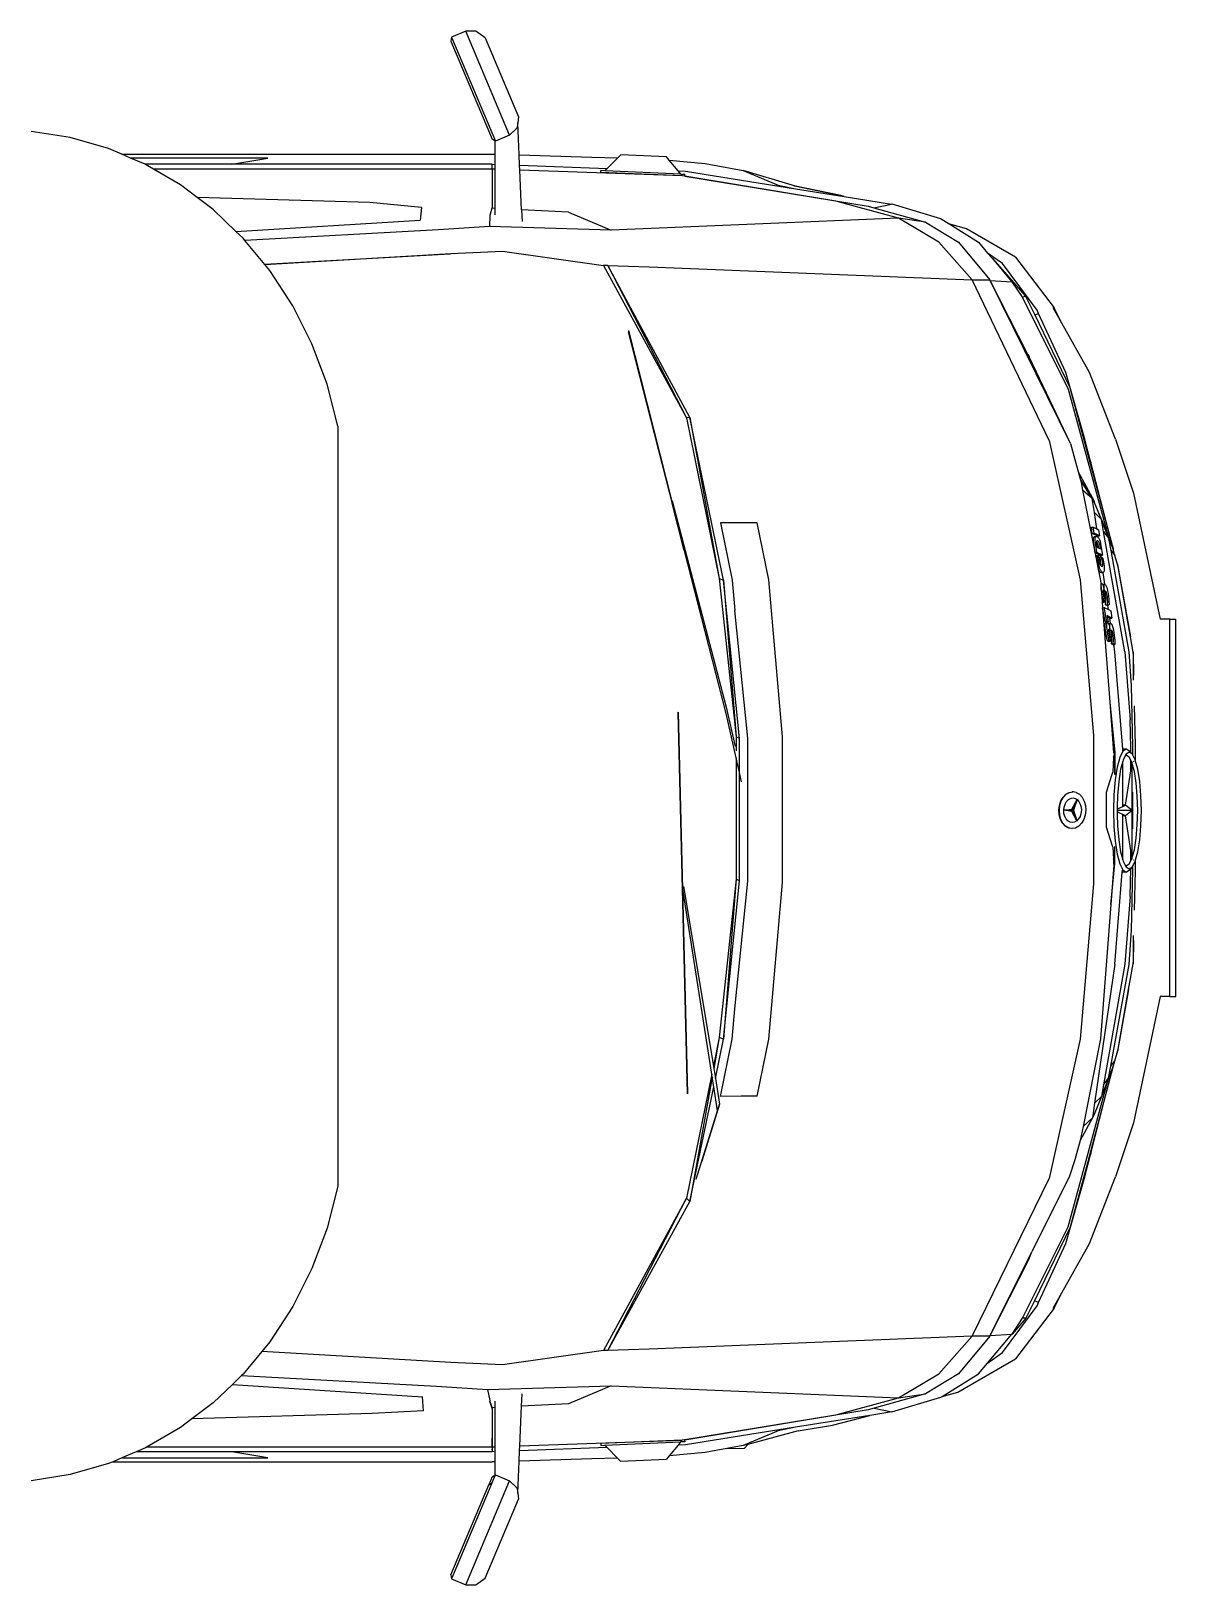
# Model space of a CAD drawing. Header units: millimetres. Extents: x 44692 to 172587, y -26854 to 14445.
# Drawn here: x 170858 to 172587, y 5504 to 7851 of the extents above; entities that cross this region are included whole.
import ezdxf

# ---------------------------------------------------------------- set-up
doc = ezdxf.new("R2010")
doc.units = ezdxf.units.MM
doc.header["$LTSCALE"] = 100
doc.layers.add('Transporte semielaborado', color=30, linetype='Continuous')

msp = doc.modelspace()

# ---------------------------------------------------------------- linework, layer by layer
at = {"layer": 'Transporte semielaborado'}
for p, q in [((171493.136, 7841.161), (171492.041, 7835.227)), ((171514.633, 7850.251), (171493.136, 7841.161)), ((171493.136, 7841.161), (171559.456, 7684.302)), ((171529.89, 7850.603), (171514.633, 7850.251)), ((171580.952, 7693.391), (171514.633, 7850.251)), ((171544.086, 7840.347), (171529.89, 7850.603)), ((171544.086, 7840.347), (171594.599, 7720.869)), ((171492.041, 7835.227), (171554.492, 7687.517)), ((170917.442, 7689.666), (170858.16, 7698.903)), ((171591.899, 7703.939), (171580.952, 7693.391)), ((171593.215, 7712.19), (171591.899, 7703.939)), ((171594.599, 7720.869), (171593.215, 7712.19)), ((171595.367, 7663.558), (171593.215, 7712.19)), ((170975.359, 7672.988), (170917.442, 7689.666)), ((171559.378, 7684.352), (171554.492, 7687.517)), ((171559.343, 7664.617), (171559.378, 7684.352)), ((171559.456, 7684.302), (171559.378, 7684.352)), ((171580.952, 7693.391), (171559.456, 7684.302)), ((170995.219, 7664.479), (170975.359, 7672.988)), ((170995.219, 7664.479), (171554.557, 7664.758)), ((171008.428, 7658.82), (170995.219, 7664.479)), ((171215.598, 7658.484), (171008.428, 7658.82)), ((171030.247, 7649.473), (171008.428, 7658.82)), ((171161.602, 7649.473), (171215.598, 7658.484)), ((171554.557, 7664.758), (171559.343, 7664.617)), ((171559.316, 7649.303), (171559.343, 7664.617)), ((171595.367, 7663.558), (171705.057, 7660.334)), ((171596.056, 7647.971), (171595.367, 7663.558)), ((171705.057, 7660.334), (171744.262, 7659.055)), ((171728.596, 7643.166), (171744.262, 7659.055)), ((171744.262, 7659.055), (171748.778, 7663.635)), ((171818.013, 7660.612), (171748.778, 7663.635)), ((171822.177, 7655.578), (171818.013, 7660.612)), ((171822.177, 7655.578), (171876.149, 7650.574)), ((171835.654, 7639.286), (171822.177, 7655.578)), ((171161.602, 7649.473), (171030.247, 7649.473)), ((171031.137, 7649.091), (171030.247, 7649.473)), ((171043.085, 7642.135), (171031.137, 7649.091)), ((171084.033, 7618.295), (171043.085, 7642.135)), ((171554.633, 7642.135), (171043.085, 7642.135)), ((171554.633, 7649.473), (171161.602, 7649.473)), ((171554.633, 7642.135), (171554.633, 7649.473)), ((171554.633, 7649.473), (171559.316, 7649.303)), ((171559.304, 7641.966), (171554.633, 7642.135)), ((171554.633, 7642.135), (171554.633, 7584.119)), ((171559.2, 7582.789), (171559.304, 7641.966)), ((171559.304, 7641.966), (171559.316, 7649.303)), ((171596.056, 7647.971), (171728.596, 7643.166)), ((171596.382, 7640.617), (171596.056, 7647.971)), ((171841.92, 7631.71), (171596.382, 7640.617)), ((171599.032, 7580.724), (171596.382, 7640.617)), ((171718.906, 7637.081), (171719.032, 7639.966)), ((171841.92, 7631.71), (171718.906, 7637.081)), ((171725.176, 7639.698), (171719.032, 7639.966)), ((171725.176, 7639.698), (171728.596, 7643.166)), ((171839.44, 7634.709), (171725.176, 7639.698)), ((171835.654, 7639.286), (171846.488, 7638.893)), ((171839.44, 7634.709), (171835.654, 7639.286)), ((171839.44, 7634.709), (171845.583, 7634.441)), ((171845.457, 7631.556), (171841.92, 7631.71)), ((171845.457, 7631.556), (171845.583, 7634.441)), ((171845.457, 7631.556), (172122.42, 7585.993)), ((172073.704, 7593.728), (171845.457, 7631.556)), ((171846.488, 7638.893), (172012.744, 7612.439)), ((171876.149, 7650.574), (171933.625, 7640.242)), ((171933.625, 7640.242), (171986.422, 7617.857)), ((172007.999, 7617.725), (171933.625, 7640.242)), ((171108.958, 7599.448), (171084.033, 7618.295)), ((171986.422, 7617.857), (172012.744, 7612.439)), ((172011.159, 7617.074), (172007.999, 7617.725)), ((172010.186, 7617.063), (172007.999, 7617.725)), ((172081.222, 7602.055), (172010.186, 7617.063)), ((172011.159, 7617.074), (172081.222, 7602.055)), ((172012.744, 7612.439), (172086.148, 7600.759)), ((171370.058, 7591.897), (171108.958, 7599.448)), ((171133.341, 7581.011), (171108.958, 7599.448)), ((171167.598, 7548.112), (171133.341, 7581.011)), ((171447.768, 7584.348), (171370.058, 7591.897)), ((171447.768, 7584.348), (171445.941, 7565.096)), ((171554.294, 7583.043), (171550.889, 7572.243)), ((171554.633, 7584.119), (171554.294, 7583.043)), ((171559.2, 7582.789), (171554.294, 7583.043)), ((171559.183, 7573.28), (171559.2, 7582.789)), ((172168.534, 7568.073), (172073.704, 7593.728)), ((172086.148, 7600.759), (172081.222, 7602.055)), ((172086.148, 7600.759), (172157.774, 7589.362)), ((172122.42, 7585.993), (172131.322, 7583.502)), ((172131.322, 7583.502), (172157.774, 7589.362)), ((172131.322, 7583.502), (172209.023, 7561.763)), ((172157.774, 7589.362), (172158.152, 7589.446)), ((172158.152, 7589.446), (172232.114, 7567.382)), ((171167.598, 7548.112), (171445.941, 7565.096)), ((171550.889, 7572.243), (171550.863, 7555.355)), ((171669.767, 7577.057), (171599.032, 7580.724)), ((171599.032, 7580.724), (171599.826, 7562.773)), ((171669.767, 7577.057), (171734.355, 7550.041)), ((172168.534, 7568.073), (171734.355, 7550.041)), ((172209.023, 7561.763), (172168.534, 7568.073)), ((172229.577, 7531.996), (172168.534, 7568.073)), ((172209.023, 7561.763), (172258.971, 7531.996)), ((172232.114, 7567.382), (172246.03, 7558.706)), ((172270.989, 7552.141), (172246.03, 7558.706)), ((172246.03, 7558.706), (172289.315, 7531.721)), ((171178.404, 7537.735), (171167.598, 7548.112)), ((171181.083, 7534.492), (171178.404, 7537.735)), ((171473.733, 7550.553), (171181.083, 7534.492)), ((171211.014, 7498.253), (171181.083, 7534.492)), ((171550.863, 7555.355), (171473.733, 7550.553)), ((171734.355, 7550.041), (171550.863, 7555.355)), ((172345.226, 7508.954), (172270.989, 7552.141)), ((171211.014, 7498.253), (171492.458, 7514.834)), ((171491.213, 7513.629), (171211.09, 7498.162)), ((171492.458, 7514.834), (171570.068, 7517.984)), ((171570.068, 7517.984), (171722.654, 7496.695)), ((172279.934, 7474.658), (172229.577, 7531.996)), ((172258.971, 7531.996), (172306.47, 7474.658)), ((172289.315, 7531.721), (172303.108, 7515.39)), ((172325.513, 7499.707), (172303.108, 7515.39)), ((172303.108, 7515.39), (172310.181, 7507.016)), ((171211.09, 7498.162), (171211.014, 7498.253)), ((171218.619, 7489.046), (171211.09, 7498.162)), ((171253.452, 7435.592), (171218.619, 7489.046)), ((171729.255, 7496.428), (171722.654, 7496.695)), ((171722.654, 7496.695), (171847.975, 7266.557)), ((171729.255, 7496.428), (171847.975, 7266.557)), ((171729.255, 7496.428), (171792.047, 7494.254)), ((171853.468, 7266.673), (171729.255, 7496.428)), ((171792.047, 7494.254), (172279.934, 7474.658)), ((172310.181, 7507.016), (172360.385, 7450.191)), ((172310.181, 7507.016), (172339.791, 7471.958)), ((172377.91, 7428.8), (172325.513, 7499.707)), ((172345.226, 7508.954), (172403.371, 7432.795)), ((172279.934, 7474.658), (172306.47, 7474.658)), ((172396.18, 7231.961), (172279.934, 7474.658)), ((172306.803, 7474.006), (172306.47, 7474.658)), ((172306.803, 7474.006), (172339.791, 7471.958)), ((172363.916, 7362.182), (172306.803, 7474.006)), ((172428.2, 7227.606), (172306.803, 7474.006)), ((172339.791, 7471.958), (172355.563, 7448.049)), ((172355.563, 7448.049), (172355.624, 7447.926)), ((172360.385, 7450.191), (172355.624, 7447.926)), ((172355.624, 7447.926), (172424.816, 7309.922)), ((172360.385, 7450.191), (172374.15, 7421.884)), ((171282.436, 7378.086), (171253.452, 7435.592)), ((172374.15, 7421.884), (172380.089, 7424.101)), ((172374.15, 7421.884), (172427.419, 7312.339)), ((172380.089, 7424.101), (172377.91, 7428.8)), ((172421.427, 7334.934), (172380.089, 7424.101)), ((172415.098, 7409.483), (172402.058, 7432.795)), ((172415.098, 7409.483), (172403.371, 7432.795)), ((171760.468, 7398.193), (171826.565, 7138.139)), ((171760.468, 7398.193), (171760.468, 7396.463)), ((171844.962, 7065.756), (171760.468, 7396.463)), ((172456.8, 7334.934), (172415.098, 7409.483)), ((171305.186, 7317.296), (171282.436, 7378.086)), ((172365.424, 7359.215), (172363.916, 7362.182)), ((172363.916, 7362.182), (172365.41, 7359.36)), ((172365.41, 7359.36), (172365.424, 7359.215)), ((172365.611, 7358.823), (172365.424, 7359.215)), ((172365.611, 7358.823), (172365.743, 7358.547)), ((172365.743, 7358.547), (172365.737, 7358.487)), ((172428.2, 7227.606), (172365.737, 7358.487)), ((172449.846, 7234.243), (172421.427, 7334.934)), ((172496.228, 7234.243), (172456.8, 7334.934)), ((171321.399, 7254.032), (171305.186, 7317.296)), ((172424.816, 7309.922), (172485.653, 7085.546)), ((172427.419, 7312.339), (172454.663, 7210.304)), ((171321.399, 7254.032), (171321.399, 6105.772)), ((171853.468, 7266.673), (171847.975, 7266.557)), ((171847.975, 7266.557), (171897.615, 7023.895)), ((171853.468, 7266.673), (171897.615, 7023.895)), ((171904.12, 7021.255), (171853.468, 7266.673)), ((172396.18, 7231.961), (172442.737, 7021.465)), ((172458.962, 7198.842), (172449.846, 7234.243)), ((172496.228, 7234.243), (172523.608, 7152.673)), ((172428.2, 7227.606), (172434.667, 7203.413)), ((172454.663, 7210.304), (172458.962, 7198.842)), ((172454.663, 7210.304), (172492.569, 7068.338)), ((172434.667, 7203.413), (172439.906, 7185.355)), ((172439.906, 7185.355), (172443.045, 7179.516)), ((172439.906, 7185.355), (172443.06, 7174.484)), ((172492.569, 7068.338), (172458.962, 7198.842)), ((172443.045, 7179.516), (172464.012, 7140.292)), ((172443.06, 7174.484), (172443.63, 7171.607)), ((172464.026, 7140.146), (172443.626, 7171.627)), ((172443.63, 7171.607), (172461.175, 7144.437)), ((172443.63, 7171.607), (172446.541, 7156.92)), ((171826.565, 7141.276), (171908.042, 6829.385)), ((171826.565, 7138.139), (171826.565, 7141.276)), ((171826.565, 7137.494), (171826.565, 7138.139)), ((171844.909, 7065.962), (171826.565, 7138.139)), ((171844.909, 7065.962), (171826.565, 7137.494)), ((172461.175, 7144.437), (172446.541, 7156.92)), ((172446.541, 7156.92), (172466.466, 7056.394)), ((172461.175, 7144.437), (172464.188, 7139.772)), ((172464.296, 7123.179), (172461.175, 7144.437)), ((172464.188, 7139.772), (172464.012, 7140.292)), ((172464.154, 7139.825), (172464.026, 7140.146)), ((172474.857, 7112.9), (172464.188, 7139.772)), ((172523.608, 7152.673), (172563.643, 6962.537)), ((172464.296, 7123.179), (172474.943, 7112.602)), ((172467.906, 7098.581), (172464.296, 7123.179)), ((172485.703, 7085.508), (172470.141, 7124.733)), ((172474.857, 7112.9), (172474.943, 7112.602)), ((172478.154, 7094.56), (172474.943, 7112.602)), ((172474.943, 7112.602), (172485.653, 7085.546)), ((171899.485, 7107.939), (171917.367, 7021.296)), ((171954.975, 7107.939), (171899.485, 7107.939)), ((171972.43, 7021.465), (171954.975, 7107.939)), ((172459.766, 7101.028), (172462.426, 7101.432)), ((172461.129, 7091.896), (172459.766, 7101.028)), ((172461.129, 7091.896), (172463.789, 7092.3)), ((172469.358, 7087.614), (172461.129, 7091.896)), ((172463.789, 7092.3), (172462.426, 7101.432)), ((172462.426, 7101.432), (172467.906, 7098.581)), ((172472.018, 7088.018), (172463.789, 7092.3)), ((172467.906, 7098.581), (172470.655, 7097.15)), ((172470.655, 7097.15), (172472.018, 7088.018)), ((172478.154, 7094.56), (172486.199, 7084.167)), ((172510.497, 6912.834), (172478.154, 7094.56)), ((171844.962, 7065.756), (171844.909, 7065.962)), ((171908.042, 6819.788), (171844.962, 7065.756)), ((172462.819, 7083.2), (172462.93, 7084.506)), ((172462.839, 7081.604), (172462.819, 7083.2)), ((172462.99, 7079.717), (172462.839, 7081.604)), ((172462.93, 7084.506), (172463.159, 7085.529)), ((172463.271, 7077.54), (172462.99, 7079.717)), ((172463.159, 7085.529), (172463.495, 7086.28)), ((172465.48, 7062.741), (172463.271, 7077.54)), ((172463.495, 7086.28), (172464.49, 7086.959)), ((172464.49, 7086.959), (172467.15, 7087.363)), ((172465.479, 7083.604), (172465.589, 7084.91)), ((172465.499, 7082.008), (172465.479, 7083.604)), ((172465.65, 7080.121), (172465.499, 7082.008)), ((172465.589, 7084.91), (172465.819, 7085.934)), ((172465.931, 7077.944), (172465.65, 7080.121)), ((172465.727, 7086.619), (172466.025, 7086.394)), ((172465.819, 7085.934), (172466.025, 7086.394)), ((172468.139, 7063.146), (172465.931, 7077.944)), ((172466.025, 7086.394), (172466.155, 7086.684)), ((172466.155, 7086.684), (172467.15, 7087.363)), ((172467.15, 7087.363), (172468.354, 7087.048)), ((172467.382, 7079.309), (172467.331, 7077.722)), ((172467.331, 7077.722), (172467.563, 7075.533)), ((172467.415, 7079.41), (172467.382, 7079.309)), ((172467.713, 7080.294), (172467.415, 7079.41)), ((172467.946, 7078.984), (172467.415, 7079.41)), ((172467.563, 7075.533), (172468.156, 7071.555)), ((172468.325, 7080.677), (172467.713, 7080.294)), ((172468.988, 7077.322), (172467.946, 7078.984)), ((172468.156, 7071.555), (172470.677, 7070.258)), ((172469.343, 7080.402), (172468.325, 7080.677)), ((172468.354, 7087.048), (172469.655, 7086.069)), ((172469.808, 7075.013), (172468.988, 7077.322)), ((172470.007, 7079.87), (172469.343, 7080.402)), ((172469.358, 7087.614), (172469.512, 7087.637)), ((172469.512, 7087.637), (172472.018, 7088.018)), ((172469.763, 7085.928), (172469.512, 7087.637)), ((172469.655, 7086.069), (172469.763, 7085.928)), ((172469.763, 7085.928), (172470.836, 7084.534)), ((172470.408, 7072.057), (172469.808, 7075.013)), ((172470.007, 7079.87), (172470.148, 7079.47)), ((172470.606, 7079.388), (172470.007, 7079.87)), ((172470.148, 7079.47), (172470.185, 7079.324)), ((172470.677, 7070.258), (172470.408, 7072.057)), ((172471.647, 7077.726), (172470.606, 7079.388)), ((172470.677, 7070.258), (172473.623, 7068.742)), ((172470.836, 7084.534), (172471.89, 7082.462)), ((172472.468, 7075.418), (172471.647, 7077.726)), ((172471.89, 7082.462), (172472.808, 7079.875)), ((172473.068, 7072.462), (172472.468, 7075.418)), ((172472.808, 7079.875), (172473.585, 7076.803)), ((172473.623, 7068.742), (172473.068, 7072.462)), ((172473.585, 7076.803), (172474.217, 7073.28)), ((172474.217, 7073.28), (172476.369, 7058.861)), ((172485.703, 7085.508), (172485.653, 7085.546)), ((172486.199, 7084.167), (172485.703, 7085.508)), ((172486.199, 7084.167), (172492.758, 7067.604)), ((172492.569, 7068.338), (172486.199, 7084.167)), ((172489.452, 7065.901), (172486.199, 7084.167)), ((172489.452, 7065.901), (172495.379, 7058.446)), ((172516.641, 6912.775), (172489.452, 7065.901)), ((172492.758, 7067.604), (172492.569, 7068.338)), ((172493.044, 7066.495), (172492.758, 7067.604)), ((172495.379, 7058.446), (172493.044, 7066.495)), ((172465.48, 7062.741), (172468.139, 7063.146)), ((172473.71, 7058.457), (172465.48, 7062.741)), ((172466.351, 7057.715), (172467.901, 7058.393)), ((172466.351, 7057.715), (172467.915, 7057.953)), ((172466.466, 7056.394), (172466.351, 7057.715)), ((172466.466, 7056.394), (172470.194, 7037.589)), ((172467.901, 7058.393), (172470.561, 7058.798)), ((172467.901, 7058.393), (172467.915, 7057.953)), ((172467.915, 7057.953), (172469.011, 7058.12)), ((172476.369, 7058.861), (172468.139, 7063.146)), ((172469.011, 7058.12), (172470.561, 7058.798)), ((172469.272, 7055.119), (172469.011, 7058.12)), ((172470.017, 7049.395), (172469.272, 7055.119)), ((172470.644, 7045.858), (172470.017, 7049.395)), ((172470.561, 7058.798), (172470.653, 7055.891)), ((172471.317, 7042.823), (172470.644, 7045.858)), ((172470.653, 7055.891), (172470.853, 7053.498)), ((172470.853, 7053.498), (172471.23, 7050.584)), ((172471.23, 7050.584), (172471.688, 7048.055)), ((172472.028, 7040.27), (172471.317, 7042.823)), ((172471.688, 7048.055), (172472.224, 7046.087)), ((172472.224, 7046.087), (172472.807, 7044.632)), ((172472.301, 7056.098), (172474.102, 7056.372)), ((172472.621, 7054.953), (172472.301, 7056.098)), ((172473.371, 7051.724), (172472.621, 7054.953)), ((172472.807, 7044.632), (172473.405, 7043.646)), ((172474.223, 7046.816), (172473.371, 7051.724)), ((172473.405, 7043.646), (172474.32, 7042.871)), ((172473.71, 7058.457), (172473.794, 7058.469)), ((172473.794, 7058.469), (172476.369, 7058.861)), ((172474.102, 7056.372), (172473.794, 7058.469)), ((172474.102, 7056.372), (172474.961, 7056.503)), ((172474.438, 7044.632), (172474.223, 7046.816)), ((172474.32, 7042.871), (172474.38, 7043.048)), ((172474.32, 7042.871), (172474.76, 7042.498)), ((172474.38, 7043.048), (172474.438, 7044.632)), ((172474.76, 7042.498), (172476.106, 7042.089)), ((172475.281, 7055.357), (172474.961, 7056.503)), ((172474.961, 7056.503), (172476.797, 7054.807)), ((172476.031, 7052.129), (172475.281, 7055.357)), ((172476.882, 7047.221), (172476.031, 7052.129)), ((172476.106, 7042.089), (172476.19, 7042.143)), ((172476.19, 7042.143), (172476.154, 7042.386)), ((172476.19, 7042.143), (172476.285, 7042.202)), ((172476.262, 7042.403), (172476.271, 7042.339)), ((172476.271, 7042.339), (172476.285, 7042.202)), ((172476.285, 7042.202), (172476.709, 7042.471)), ((172476.709, 7042.471), (172477.039, 7043.453)), ((172476.797, 7054.807), (172477.48, 7051.705)), ((172477.097, 7045.036), (172476.882, 7047.221)), ((172477.039, 7043.453), (172477.097, 7045.036)), ((172477.48, 7051.705), (172478.503, 7045.897)), ((172478.503, 7045.897), (172478.93, 7042.743)), ((172478.93, 7042.743), (172479.201, 7040.063)), ((172499.376, 7044.671), (172495.379, 7058.446)), ((172499.376, 7044.671), (172499.915, 7041.639)), ((172499.907, 7042.842), (172499.376, 7044.671)), ((172500.135, 7041.545), (172499.907, 7042.842)), ((172499.915, 7041.639), (172500.135, 7041.545)), ((172499.915, 7041.639), (172518.727, 6935.808)), ((172518.727, 6935.808), (172500.135, 7041.545)), ((171897.615, 7023.895), (171904.12, 7021.255)), ((171897.615, 7023.895), (171923.101, 6784.395)), ((171904.12, 7021.255), (171923.101, 6784.395)), ((171928.113, 6782.11), (171904.12, 7021.255)), ((171917.367, 7021.296), (171921.355, 6975.35)), ((171992.995, 6784.547), (171972.43, 7021.465)), ((172442.737, 7021.465), (172462.785, 6786.61)), ((172470.881, 7036.094), (172470.194, 7037.589)), ((172470.194, 7037.589), (172473.516, 7020.828)), ((172471.69, 7034.771), (172470.881, 7036.094)), ((172472.544, 7033.766), (172471.69, 7034.771)), ((172472.768, 7038.179), (172472.028, 7040.27)), ((172473.452, 7033.036), (172472.544, 7033.766)), ((172473.541, 7036.498), (172472.768, 7038.179)), ((172475.035, 7032.577), (172473.452, 7033.036)), ((172473.516, 7020.828), (172473.864, 7016.272)), ((172474.349, 7035.176), (172473.541, 7036.498)), ((172475.203, 7034.17), (172474.349, 7035.176)), ((172475.035, 7032.577), (172477.538, 7032.958)), ((172475.635, 7032.828), (172475.035, 7032.577)), ((172476.099, 7033.435), (172475.203, 7034.17)), ((172476.099, 7033.435), (172475.635, 7032.828)), ((172477.528, 7033.03), (172476.099, 7033.435)), ((172477.695, 7032.982), (172477.528, 7033.03)), ((172477.538, 7032.958), (172477.528, 7033.03)), ((172477.538, 7032.958), (172477.695, 7032.982)), ((172480.134, 7015.272), (172477.538, 7032.958)), ((172478.295, 7033.233), (172477.695, 7032.982)), ((172478.758, 7033.84), (172478.295, 7033.233)), ((172479.085, 7034.803), (172478.758, 7033.84)), ((172479.274, 7036.122), (172479.085, 7034.803)), ((172479.201, 7040.063), (172479.316, 7037.855)), ((172479.316, 7037.855), (172479.274, 7036.122)), ((172473.864, 7016.272), (172475.472, 7016.49)), ((172473.864, 7016.272), (172473.984, 7014.699)), ((172473.984, 7014.699), (172474.331, 7014.007)), ((172473.984, 7014.699), (172475.458, 6995.403)), ((172474.331, 7014.007), (172474.417, 7013.747)), ((172474.379, 7012.682), (172474.417, 7013.747)), ((172474.575, 7008.649), (172474.379, 7012.682)), ((172474.417, 7013.747), (172474.436, 7014.292)), ((172474.436, 7014.292), (172474.638, 7015.463)), ((172475.105, 7003.871), (172474.575, 7008.649)), ((172474.638, 7015.463), (172474.983, 7016.196)), ((172474.983, 7016.196), (172475.472, 7016.49)), ((172475.105, 7003.871), (172475.345, 7002.233)), ((172476.472, 6995.493), (172475.345, 7002.233)), ((172475.458, 6995.403), (172475.466, 6995.357)), ((172475.466, 6995.357), (172475.969, 6988.716)), ((172475.472, 7016.49), (172476.254, 7015.845)), ((172476.254, 7015.845), (172476.893, 7014.569)), ((172477.488, 6990.759), (172476.472, 6995.493)), ((172476.893, 7014.569), (172477.401, 7014.973)), ((172476.893, 7014.569), (172476.994, 7014.367)), ((172477.009, 7005.404), (172476.964, 7005.013)), ((172476.964, 7005.013), (172477.059, 7003.351)), ((172476.994, 7014.367), (172477.664, 7012.348)), ((172477.065, 7005.889), (172477.009, 7005.404)), ((172477.009, 7005.404), (172477.86, 7005.519)), ((172477.059, 7003.351), (172477.368, 7000.67)), ((172477.343, 7006.213), (172477.065, 7005.889)), ((172477.86, 7005.519), (172477.343, 7006.213)), ((172477.368, 7000.67), (172478.023, 6996.29)), ((172477.401, 7014.973), (172480.064, 7015.334)), ((172477.401, 7014.973), (172477.809, 7014.612)), ((172477.664, 7012.348), (172478.235, 7010.079)), ((172478.315, 7003.97), (172477.86, 7005.519)), ((172478.023, 6996.29), (172478.372, 6994.42)), ((172478.152, 7003.74), (172478.134, 7003.526)), ((172478.315, 7003.97), (172478.152, 7003.74)), ((172478.152, 7003.74), (172478.373, 7003.77)), ((172478.235, 7010.079), (172479.083, 7005.627)), ((172478.373, 7003.77), (172478.315, 7003.97)), ((172478.372, 6994.42), (172478.785, 6994.476)), ((172478.372, 6994.42), (172478.503, 6993.718)), ((172478.433, 7003.566), (172478.373, 7003.77)), ((172479.445, 6998.443), (172478.433, 7003.566)), ((172478.785, 6994.476), (172480.03, 6994.644)), ((172478.785, 6994.476), (172478.793, 6994.417)), ((172478.789, 7013.491), (172479.025, 7013.014)), ((172478.793, 6994.417), (172478.926, 6993.507)), ((172478.913, 7011.683), (172479.025, 7013.014)), ((172478.924, 7009.558), (172478.913, 7011.683)), ((172479.222, 7005.395), (172478.924, 7009.558)), ((172479.025, 7013.014), (172479.068, 7013.528)), ((172479.068, 7013.528), (172479.436, 7014.832)), ((172479.083, 7005.627), (172479.274, 7004.417)), ((172479.328, 7004.425), (172479.222, 7005.395)), ((172479.274, 7004.417), (172479.328, 7004.425)), ((172479.274, 7004.417), (172479.355, 7003.903)), ((172479.355, 7003.903), (172479.328, 7004.425)), ((172479.355, 7003.903), (172479.385, 7003.907)), ((172479.355, 7003.903), (172479.451, 7003.295)), ((172479.436, 7014.832), (172480.064, 7015.334)), ((172480.03, 6994.644), (172479.445, 6998.443)), ((172481.464, 6993.93), (172480.03, 6994.644)), ((172480.064, 7015.334), (172480.134, 7015.272)), ((172480.134, 7015.272), (172481.229, 7014.302)), ((172480.816, 7004.1), (172480.682, 7002.501)), ((172480.682, 7002.501), (172480.827, 6999.885)), ((172481.226, 7004.682), (172480.816, 7004.1)), ((172480.827, 6999.885), (172481.248, 6996.251)), ((172481.519, 7004.572), (172481.226, 7004.682)), ((172481.229, 7014.302), (172482.348, 7012.044)), ((172481.248, 6996.251), (172481.457, 6994.777)), ((172481.457, 6994.777), (172481.589, 6993.868)), ((172481.519, 7004.572), (172481.748, 7004.279)), ((172481.845, 7003.645), (172481.748, 7004.279)), ((172482.203, 7003.693), (172481.748, 7004.279)), ((172482.805, 7002.052), (172482.203, 7003.693)), ((172482.348, 7012.044), (172483.38, 7008.892)), ((172483.374, 6999.526), (172482.805, 7002.052)), ((172483.956, 6995.99), (172483.374, 6999.526)), ((172483.38, 7008.892), (172484.283, 7005.18)), ((172484.37, 6991.894), (172483.956, 6995.99)), ((172484.283, 7005.18), (172485.049, 7001.178)), ((172485.049, 7001.178), (172485.668, 6997.156)), ((172485.668, 6997.156), (172486.132, 6993.054)), ((171940.695, 6782.583), (171921.355, 6975.35)), ((172475.969, 6988.716), (172476.823, 6988.832)), ((172475.969, 6988.716), (172476.003, 6988.266)), ((172477.078, 6987.711), (172476.003, 6988.266)), ((172476.003, 6988.266), (172476.662, 6979.639)), ((172476.418, 6990.614), (172476.823, 6988.832)), ((172476.662, 6979.639), (172479.325, 6980.001)), ((172480.477, 6959.164), (172476.662, 6979.639)), ((172476.662, 6979.639), (172487.558, 6836.987)), ((172476.823, 6988.832), (172477.97, 6988.987)), ((172477.078, 6987.711), (172479.741, 6988.071)), ((172477.97, 6988.987), (172477.488, 6990.759)), ((172479.741, 6988.071), (172477.97, 6988.987)), ((172478.926, 6993.507), (172478.503, 6993.718)), ((172478.503, 6993.718), (172478.706, 6992.628)), ((172478.706, 6992.628), (172479.741, 6988.071)), ((172478.926, 6993.507), (172481.472, 6993.852)), ((172483.141, 6959.524), (172479.325, 6980.001)), ((172479.325, 6980.001), (172485.789, 6976.746)), ((172481.353, 6984.098), (172481.739, 6988.175)), ((172481.353, 6984.098), (172483.784, 6984.428)), ((172483.623, 6982.952), (172481.353, 6984.098)), ((172481.472, 6993.852), (172481.464, 6993.93)), ((172481.589, 6993.868), (172481.464, 6993.93)), ((172481.472, 6993.852), (172481.589, 6993.868)), ((172481.706, 6991.533), (172481.472, 6993.852)), ((172481.739, 6988.175), (172481.706, 6991.533)), ((172483.784, 6984.428), (172483.623, 6982.952)), ((172483.623, 6982.952), (172484.854, 6983.119)), ((172483.784, 6984.428), (172484.017, 6984.459)), ((172484.017, 6984.459), (172484.403, 6988.536)), ((172484.708, 6984.11), (172484.017, 6984.459)), ((172484.403, 6988.536), (172484.37, 6991.894)), ((172486.287, 6983.313), (172484.708, 6984.11)), ((172484.854, 6983.119), (172484.708, 6984.11)), ((172484.854, 6983.119), (172486.287, 6983.313)), ((172485.789, 6976.746), (172484.854, 6983.119)), ((172485.789, 6976.746), (172489.241, 6975.007)), ((172486.132, 6993.054), (172486.391, 6989.621)), ((172486.462, 6984.923), (172486.287, 6983.313)), ((172486.391, 6989.621), (172486.462, 6984.923)), ((172489.241, 6975.007), (172490.727, 6964.017)), ((172480.477, 6959.164), (172483.141, 6959.524)), ((172482.556, 6958.14), (172480.477, 6959.164)), ((172480.501, 6953.258), (172480.559, 6954.868)), ((172480.698, 6949.226), (172480.501, 6953.258)), ((172480.559, 6954.868), (172480.76, 6956.04)), ((172481.227, 6944.447), (172480.698, 6949.226)), ((172480.76, 6956.04), (172481.106, 6956.772)), ((172481.106, 6956.772), (172481.595, 6957.066)), ((172481.595, 6957.066), (172484.259, 6957.427)), ((172481.832, 6956.871), (172482.377, 6956.421)), ((172482.377, 6956.421), (172482.453, 6956.269)), ((172482.556, 6958.14), (172485.219, 6958.501)), ((172485.219, 6958.501), (172483.141, 6959.524)), ((172483.165, 6953.619), (172483.222, 6955.229)), ((172483.361, 6949.586), (172483.165, 6953.619)), ((172483.222, 6955.229), (172483.424, 6956.4)), ((172483.891, 6944.808), (172483.361, 6949.586)), ((172490.727, 6964.017), (172483.418, 6967.687)), ((172483.418, 6967.687), (172483.788, 6965.803)), ((172483.424, 6956.4), (172483.769, 6957.133)), ((172483.769, 6957.133), (172484.259, 6957.427)), ((172487.682, 6963.848), (172483.788, 6965.803)), ((172483.788, 6965.803), (172485.219, 6958.501)), ((172484.259, 6957.427), (172485.04, 6956.782)), ((172485.04, 6956.782), (172485.68, 6955.506)), ((172485.68, 6955.506), (172486.187, 6955.91)), ((172485.68, 6955.506), (172485.78, 6955.304)), ((172485.78, 6955.304), (172486.45, 6953.285)), ((172486.187, 6955.91), (172488.8, 6956.231)), ((172486.187, 6955.91), (172486.595, 6955.549)), ((172486.45, 6953.285), (172487.021, 6951.016)), ((172487.021, 6951.016), (172487.869, 6946.564)), ((172488.064, 6963.656), (172487.682, 6963.848)), ((172488.8, 6956.231), (172487.682, 6963.848)), ((172487.699, 6952.62), (172487.854, 6954.465)), ((172487.71, 6950.495), (172487.699, 6952.62)), ((172488.009, 6946.332), (172487.71, 6950.495)), ((172487.854, 6954.465), (172488.222, 6955.769)), ((172488.064, 6963.656), (172490.727, 6964.017)), ((172488.222, 6955.769), (172488.8, 6956.231)), ((172488.8, 6956.231), (172488.85, 6956.271)), ((172488.85, 6956.271), (172490.015, 6955.239)), ((172490.015, 6955.239), (172491.134, 6952.981)), ((172491.134, 6952.981), (172492.166, 6949.829)), ((172492.166, 6949.829), (172493.07, 6946.117)), ((172578.213, 6962.537), (172563.643, 6962.537)), ((172578.213, 6392.577), (172578.213, 6962.537)), ((172578.213, 6962.537), (172587.49, 6962.537)), ((172587.49, 6392.577), (172587.49, 6962.537)), ((172481.468, 6942.81), (172481.227, 6944.447)), ((172482.595, 6936.069), (172481.468, 6942.81)), ((172483.611, 6931.336), (172482.595, 6936.069)), ((172483.191, 6943.841), (172483.282, 6943.055)), ((172484.093, 6929.563), (172483.611, 6931.336)), ((172484.131, 6943.17), (172483.891, 6944.808)), ((172484.093, 6929.563), (172485.609, 6929.769)), ((172485.864, 6928.648), (172484.093, 6929.563)), ((172485.258, 6936.43), (172484.131, 6943.17)), ((172486.274, 6931.696), (172485.258, 6936.43)), ((172485.609, 6929.769), (172486.756, 6929.924)), ((172485.609, 6929.769), (172485.864, 6928.648)), ((172485.795, 6946.341), (172485.75, 6945.95)), ((172485.75, 6945.95), (172485.845, 6944.288)), ((172485.851, 6946.826), (172485.795, 6946.341)), ((172485.795, 6946.341), (172486.646, 6946.456)), ((172485.845, 6944.288), (172486.155, 6941.607)), ((172486.129, 6947.15), (172485.851, 6946.826)), ((172485.864, 6928.648), (172488.528, 6929.009)), ((172486.646, 6946.456), (172486.129, 6947.15)), ((172486.155, 6941.607), (172486.809, 6937.227)), ((172486.756, 6929.924), (172486.274, 6931.696)), ((172487.101, 6944.907), (172486.646, 6946.456)), ((172488.528, 6929.009), (172486.756, 6929.924)), ((172486.809, 6937.227), (172487.158, 6935.357)), ((172486.938, 6944.677), (172486.921, 6944.463)), ((172487.101, 6944.907), (172486.938, 6944.677)), ((172486.938, 6944.677), (172487.16, 6944.707)), ((172487.16, 6944.707), (172487.101, 6944.907)), ((172487.158, 6935.357), (172487.571, 6935.413)), ((172487.158, 6935.357), (172487.289, 6934.655)), ((172487.219, 6944.503), (172487.16, 6944.707)), ((172488.231, 6939.38), (172487.219, 6944.503)), ((172487.712, 6934.444), (172487.289, 6934.655)), ((172487.289, 6934.655), (172487.492, 6933.565)), ((172487.492, 6933.565), (172488.528, 6929.009)), ((172487.571, 6935.413), (172488.817, 6935.581)), ((172487.571, 6935.413), (172487.58, 6935.354)), ((172487.58, 6935.354), (172487.712, 6934.444)), ((172487.712, 6934.444), (172490.258, 6934.789)), ((172487.869, 6946.564), (172488.06, 6945.354)), ((172488.114, 6945.362), (172488.009, 6946.332)), ((172488.06, 6945.354), (172488.114, 6945.362)), ((172488.06, 6945.354), (172488.141, 6944.84)), ((172488.141, 6944.84), (172488.114, 6945.362)), ((172488.141, 6944.84), (172488.171, 6944.844)), ((172488.141, 6944.84), (172488.237, 6944.232)), ((172488.817, 6935.581), (172488.231, 6939.38)), ((172490.25, 6934.867), (172488.817, 6935.581)), ((172489.602, 6945.037), (172489.469, 6943.438)), ((172489.469, 6943.438), (172489.613, 6940.822)), ((172490.012, 6945.619), (172489.602, 6945.037)), ((172489.613, 6940.822), (172490.034, 6937.188)), ((172490.306, 6945.509), (172490.012, 6945.619)), ((172490.034, 6937.188), (172490.243, 6935.714)), ((172490.14, 6925.035), (172490.525, 6929.112)), ((172490.14, 6925.035), (172492.57, 6925.365)), ((172492.41, 6923.889), (172490.14, 6925.035)), ((172490.243, 6935.714), (172490.376, 6934.805)), ((172490.258, 6934.789), (172490.25, 6934.867)), ((172490.376, 6934.805), (172490.25, 6934.867)), ((172490.258, 6934.789), (172490.376, 6934.805)), ((172490.492, 6932.47), (172490.258, 6934.789)), ((172490.39, 6945.401), (172490.306, 6945.509)), ((172490.76, 6942.877), (172490.39, 6945.401)), ((172490.502, 6945.257), (172490.39, 6945.401)), ((172490.525, 6929.112), (172490.492, 6932.47)), ((172490.502, 6945.257), (172490.952, 6942.903)), ((172490.989, 6944.63), (172490.502, 6945.257)), ((172491.592, 6942.989), (172490.989, 6944.63)), ((172492.16, 6940.463), (172491.592, 6942.989)), ((172492.742, 6936.927), (172492.16, 6940.463)), ((172492.57, 6925.365), (172492.41, 6923.889)), ((172492.41, 6923.889), (172493.525, 6924.04)), ((172492.57, 6925.365), (172492.803, 6925.396)), ((172493.156, 6932.831), (172492.742, 6936.927)), ((172492.803, 6925.396), (172493.189, 6929.473)), ((172493.368, 6925.111), (172492.803, 6925.396)), ((172493.07, 6946.117), (172493.835, 6942.115)), ((172493.189, 6929.473), (172493.156, 6932.831)), ((172495.073, 6924.25), (172493.368, 6925.111)), ((172493.525, 6924.04), (172493.368, 6925.111)), ((172493.525, 6924.04), (172495.073, 6924.25)), ((172495.166, 6912.859), (172493.525, 6924.04)), ((172493.835, 6942.115), (172494.454, 6938.093)), ((172494.454, 6938.093), (172494.918, 6933.991)), ((172494.918, 6933.991), (172495.177, 6930.558)), ((172495.249, 6925.86), (172495.073, 6924.25)), ((172495.177, 6930.558), (172495.249, 6925.86)), ((172522.838, 6912.428), (172518.727, 6935.808)), ((172507.139, 6765.941), (172495.166, 6912.859)), ((172510.497, 6912.834), (172518.268, 6810.259)), ((172520.545, 6861.693), (172516.641, 6912.775)), ((172522.838, 6912.428), (172523.591, 6877.337)), ((172523.591, 6908.145), (172522.838, 6912.428)), ((172523.591, 6877.337), (172523.591, 6908.145)), ((172523.591, 6870.162), (172523.591, 6877.337)), ((172522.514, 6770.202), (172520.545, 6861.693)), ((172487.571, 6836.859), (172487.558, 6836.987)), ((172487.571, 6836.859), (172493.369, 6760.907)), ((172487.571, 6836.859), (172495.306, 6760.833)), ((172524.579, 6831.342), (172525.855, 6771.872)), ((171835.516, 6821.765), (171835.234, 6820.915)), ((171835.234, 6820.915), (171843.542, 6492.887)), ((171835.516, 6821.765), (171849.797, 6245.938)), ((171843.542, 6492.887), (171835.516, 6821.765)), ((171908.042, 6829.385), (171921.883, 6769.911)), ((171923.101, 6752.9), (171908.042, 6819.788)), ((172519.172, 6768.531), (172518.268, 6810.259)), ((171928.113, 6782.11), (171923.101, 6784.395)), ((171923.101, 6784.395), (171923.101, 6763.377)), ((171992.995, 6564.714), (171992.995, 6784.547)), ((172462.785, 6786.61), (172462.785, 6562.652)), ((171928.113, 6731.941), (171928.113, 6782.11)), ((171940.695, 6566.679), (171940.695, 6782.583)), ((172495.275, 6760.298), (172493.319, 6754.149)), ((172495.311, 6760.702), (172493.352, 6754.716)), ((172493.369, 6760.907), (172495.311, 6760.786)), ((172493.369, 6760.907), (172493.444, 6759.916)), ((172495.275, 6760.298), (172495.311, 6760.495)), ((172495.275, 6760.298), (172495.338, 6760.495)), ((172495.316, 6727.515), (172495.275, 6760.298)), ((172495.338, 6760.785), (172495.306, 6760.833)), ((172495.311, 6760.786), (172495.306, 6760.833)), ((172495.311, 6760.786), (172495.338, 6760.785)), ((172495.338, 6760.785), (172495.311, 6760.702)), ((172495.311, 6760.495), (172495.311, 6760.702)), ((172495.338, 6760.495), (172495.311, 6760.702)), ((172495.338, 6760.495), (172495.311, 6760.495)), ((172495.338, 6760.495), (172495.316, 6727.515)), ((172507.42, 6762.78), (172502.768, 6753.512)), ((172512.412, 6765.941), (172507.139, 6765.941)), ((172507.255, 6764.513), (172507.139, 6765.941)), ((172507.255, 6763.195), (172507.255, 6764.513)), ((172512.412, 6765.941), (172507.42, 6762.78)), ((172516.949, 6761.302), (172512.207, 6758.299)), ((172517.404, 6762.78), (172512.412, 6765.941)), ((172521.692, 6758.299), (172516.949, 6761.302)), ((172517.404, 6762.78), (172519.172, 6760.932)), ((172519.172, 6760.932), (172519.172, 6768.531)), ((172519.172, 6760.932), (172521.692, 6758.299)), ((172522.514, 6756.662), (172522.514, 6770.202)), ((172525.855, 6771.872), (172525.855, 6750.005)), ((171923.101, 6752.9), (171923.101, 6569.753)), ((171928.113, 6730.638), (171923.101, 6752.9)), ((172493.269, 6753.994), (172491.987, 6731.464)), ((172493.352, 6754.716), (172493.231, 6754.347)), ((172493.269, 6753.994), (172493.319, 6754.149)), ((172493.352, 6754.716), (172493.319, 6754.149)), ((172498.774, 6738.769), (172495.708, 6719.556)), ((172502.768, 6753.512), (172498.774, 6738.769)), ((172507.255, 6747.53), (172503.993, 6735.489)), ((172507.788, 6749.495), (172507.255, 6747.53)), ((172507.255, 6681.205), (172507.255, 6747.53)), ((172510.908, 6755.711), (172507.788, 6749.495)), ((172512.207, 6758.299), (172510.908, 6755.711)), ((172512.412, 6756.664), (172510.908, 6755.711)), ((172516.905, 6753.819), (172512.412, 6756.664)), ((172519.172, 6749.302), (172516.905, 6753.819)), ((172521.004, 6745.652), (172519.172, 6749.302)), ((172519.172, 6745.652), (172519.172, 6749.302)), ((172521.004, 6745.652), (172519.172, 6745.652)), ((172519.172, 6733.298), (172521.004, 6745.652)), ((172519.172, 6733.298), (172519.172, 6745.652)), ((172521.486, 6673.171), (172521.567, 6743.723)), ((172521.567, 6743.723), (172521.57, 6746.078)), ((172524.687, 6732.209), (172521.567, 6743.723)), ((172522.514, 6756.662), (172521.692, 6758.299)), ((172525.855, 6750.005), (172522.514, 6756.662)), ((172522.514, 6746.37), (172522.514, 6746.788)), ((172523.71, 6747.409), (172523.647, 6747.641)), ((172526.111, 6749.495), (172525.855, 6750.005)), ((172525.855, 6749.302), (172525.855, 6749.273)), ((172529.906, 6735.489), (172526.111, 6749.495)), ((171928.113, 6567.151), (171928.113, 6730.638)), ((171931.255, 6716.68), (171928.113, 6730.638)), ((172490.262, 6726.146), (172481.996, 6700.667)), ((172491.987, 6731.464), (172490.262, 6726.146)), ((172495.708, 6719.556), (172493.781, 6697.182)), ((172501.081, 6717.237), (172499.25, 6695.981)), ((172503.993, 6735.489), (172501.081, 6717.237)), ((172511.448, 6681.205), (172519.172, 6733.298)), ((172527.446, 6714.917), (172524.687, 6732.209)), ((172529.18, 6694.781), (172527.446, 6714.917)), ((172532.818, 6717.237), (172529.906, 6735.489)), ((172534.648, 6695.981), (172532.818, 6717.237)), ((172413.627, 6687.7), (172416.915, 6693.45)), ((172414.334, 6687.673), (172417.622, 6693.423)), ((172416.915, 6693.45), (172421.137, 6697.856)), ((172417.622, 6693.423), (172421.844, 6697.829)), ((172421.137, 6697.856), (172426.006, 6700.617)), ((172421.844, 6697.829), (172426.713, 6700.59)), ((172422.191, 6686.848), (172425.006, 6689.785)), ((172425.006, 6689.785), (172428.252, 6691.626)), ((172426.006, 6700.617), (172431.19, 6701.546)), ((172426.713, 6700.59), (172431.897, 6701.519)), ((172428.252, 6691.626), (172431.708, 6692.245)), ((172430.355, 6675.541), (172438.308, 6689.735)), ((172432.561, 6701.394), (172430.562, 6701.267)), ((172431.19, 6701.546), (172431.897, 6701.519)), ((172431.708, 6692.245), (172435.137, 6691.6)), ((172437.041, 6700.551), (172431.897, 6701.519)), ((172432.009, 6673.671), (172438.308, 6689.735)), ((172438.308, 6689.735), (172432.992, 6673.691)), ((172435.137, 6691.6), (172438.308, 6689.735)), ((172437.041, 6700.551), (172441.797, 6697.754)), ((172438.308, 6689.735), (172441.002, 6686.777)), ((172441.797, 6697.754), (172445.839, 6693.317)), ((172445.839, 6693.317), (172448.892, 6687.543)), ((172481.996, 6700.667), (172481.996, 6648.594)), ((172493.781, 6697.182), (172493.124, 6673.171)), ((172499.25, 6695.981), (172498.77, 6678.429)), ((172522.514, 6645.469), (172522.514, 6700.873)), ((172529.771, 6673.171), (172529.18, 6694.781)), ((172535.273, 6673.171), (172534.648, 6695.981)), ((172410.67, 6673.799), (172411.497, 6680.997)), ((172411.203, 6666.596), (172410.67, 6673.799)), ((172413.06, 6659.879), (172411.203, 6666.596)), ((172411.377, 6673.773), (172412.204, 6680.971)), ((172411.91, 6666.569), (172411.377, 6673.773)), ((172411.497, 6680.997), (172413.627, 6687.7)), ((172413.766, 6659.852), (172411.91, 6666.569)), ((172412.204, 6680.971), (172414.334, 6687.673)), ((172418.028, 6673.748), (172418.579, 6678.546)), ((172418.028, 6673.748), (172430.355, 6675.541)), ((172430.457, 6671.693), (172418.028, 6673.748)), ((172418.383, 6668.946), (172418.028, 6673.748)), ((172432.009, 6673.671), (172418.028, 6673.748)), ((172419.621, 6664.467), (172418.383, 6668.946)), ((172418.579, 6678.546), (172419.999, 6683.015)), ((172419.999, 6683.015), (172422.191, 6686.848)), ((172432.009, 6673.671), (172430.355, 6675.541)), ((172432.009, 6673.671), (172430.457, 6671.693)), ((172437.653, 6657.61), (172430.457, 6671.693)), ((172432.009, 6673.671), (172432.992, 6673.691)), ((172432.009, 6673.671), (172437.653, 6657.61)), ((172432.992, 6673.691), (172437.653, 6657.61)), ((172441.002, 6686.777), (172443.038, 6682.928)), ((172444.08, 6668.849), (172442.66, 6664.381)), ((172443.038, 6682.928), (172444.276, 6678.45)), ((172444.631, 6673.648), (172444.08, 6668.849)), ((172444.276, 6678.45), (172444.631, 6673.648)), ((172450.455, 6666.425), (172448.325, 6659.722)), ((172448.892, 6687.543), (172450.749, 6680.826)), ((172451.282, 6673.623), (172450.455, 6666.425)), ((172450.749, 6680.826), (172451.282, 6673.623)), ((172493.124, 6673.171), (172493.781, 6649.16)), ((172498.684, 6675.298), (172498.626, 6673.171)), ((172521.486, 6673.171), (172498.626, 6673.171)), ((172498.626, 6673.171), (172498.684, 6671.044)), ((172498.684, 6675.298), (172511.448, 6681.205)), ((172498.77, 6678.429), (172498.684, 6675.298)), ((172511.448, 6665.137), (172498.684, 6671.044)), ((172498.684, 6671.044), (172498.77, 6667.913)), ((172498.77, 6667.913), (172499.25, 6650.361)), ((172511.448, 6681.205), (172507.255, 6681.205)), ((172507.255, 6679.644), (172507.255, 6681.205)), ((172507.255, 6665.137), (172507.255, 6666.698)), ((172521.486, 6673.171), (172511.448, 6681.205)), ((172521.486, 6673.171), (172511.448, 6665.137)), ((172521.567, 6602.619), (172521.486, 6673.171)), ((172529.18, 6651.561), (172529.771, 6673.171)), ((172534.648, 6650.361), (172535.273, 6673.171)), ((172416.113, 6654.105), (172413.06, 6659.879)), ((172416.82, 6654.078), (172413.766, 6659.852)), ((172420.155, 6649.668), (172416.113, 6654.105)), ((172420.862, 6649.641), (172416.82, 6654.078)), ((172421.656, 6660.618), (172419.621, 6664.467)), ((172424.911, 6646.871), (172420.155, 6649.668)), ((172425.617, 6646.844), (172420.862, 6649.641)), ((172424.351, 6657.66), (172421.656, 6660.618)), ((172427.521, 6655.795), (172424.351, 6657.66)), ((172430.055, 6645.903), (172424.911, 6646.871)), ((172430.762, 6645.877), (172425.617, 6646.844)), ((172430.951, 6655.15), (172427.521, 6655.795)), ((172430.055, 6645.903), (172430.762, 6645.877)), ((172435.946, 6646.805), (172430.762, 6645.877)), ((172434.407, 6655.769), (172430.951, 6655.15)), ((172437.653, 6657.61), (172434.407, 6655.769)), ((172440.814, 6649.567), (172435.946, 6646.805)), ((172440.468, 6660.547), (172437.653, 6657.61)), ((172442.66, 6664.381), (172440.468, 6660.547)), ((172445.037, 6653.972), (172440.814, 6649.567)), ((172448.325, 6659.722), (172445.037, 6653.972)), ((172481.996, 6648.594), (172491.3, 6619.914)), ((172493.781, 6649.16), (172495.708, 6626.786)), ((172499.25, 6650.361), (172501.081, 6629.105)), ((172511.448, 6665.137), (172507.255, 6665.137)), ((172507.255, 6598.812), (172507.255, 6665.137)), ((172519.172, 6613.044), (172511.448, 6665.137)), ((172527.446, 6631.425), (172529.18, 6651.561)), ((172532.818, 6629.105), (172534.648, 6650.361)), ((172491.3, 6619.914), (172491.987, 6617.798)), ((172495.338, 6593.363), (172495.334, 6618.821)), ((172495.708, 6626.786), (172498.774, 6607.573)), ((172501.081, 6629.105), (172503.993, 6610.853)), ((172524.687, 6614.133), (172527.446, 6631.425)), ((172529.906, 6610.853), (172532.818, 6629.105)), ((172491.987, 6617.798), (172493.002, 6600.5)), ((172495.338, 6593.363), (172493.002, 6600.5)), ((172493.002, 6600.5), (172493.428, 6593.244)), ((172498.774, 6607.573), (172502.768, 6592.83)), ((172503.993, 6610.853), (172507.255, 6598.812)), ((172507.255, 6598.812), (172507.788, 6596.847)), ((172507.788, 6596.847), (172510.908, 6590.631)), ((172516.905, 6592.523), (172519.172, 6597.04)), ((172521.004, 6600.69), (172519.172, 6613.044)), ((172519.172, 6600.69), (172519.172, 6613.044)), ((172521.004, 6600.69), (172519.172, 6600.69)), ((172519.172, 6597.04), (172521.004, 6600.69)), ((172519.172, 6597.04), (172519.172, 6600.69)), ((172521.567, 6602.619), (172524.687, 6614.133)), ((172521.57, 6600.264), (172521.567, 6602.619)), ((172522.514, 6599.554), (172522.514, 6599.972)), ((172522.514, 6589.68), (172525.855, 6596.337)), ((172523.647, 6598.701), (172523.71, 6598.933)), ((172525.855, 6597.069), (172525.855, 6597.04)), ((172525.855, 6596.337), (172526.111, 6596.847)), ((172525.855, 6596.337), (172525.855, 6582.276)), ((172526.111, 6596.847), (172529.906, 6610.853)), ((172489.007, 6531.245), (172495.338, 6593.363)), ((172493.565, 6590.92), (172489.007, 6531.245)), ((172495.338, 6593.363), (172493.428, 6593.244)), ((172493.428, 6593.244), (172493.565, 6590.92)), ((172495.166, 6441.289), (172506.514, 6580.401)), ((172502.768, 6592.83), (172507.42, 6583.562)), ((172506.514, 6580.401), (172506.739, 6583.161)), ((172512.412, 6580.401), (172506.514, 6580.401)), ((172507.42, 6583.562), (172512.412, 6580.401)), ((172510.908, 6590.631), (172512.412, 6589.678)), ((172510.908, 6590.631), (172512.207, 6588.043)), ((172512.207, 6588.043), (172516.949, 6585.04)), ((172512.412, 6589.678), (172516.905, 6592.523)), ((172512.412, 6580.401), (172517.404, 6583.562)), ((172516.949, 6585.04), (172521.692, 6588.043)), ((172519.168, 6585.405), (172517.404, 6583.562)), ((172518.259, 6543.478), (172519.168, 6585.405)), ((172521.692, 6588.043), (172519.168, 6585.405)), ((172520.545, 6492.455), (172522.514, 6583.946)), ((172521.692, 6588.043), (172522.514, 6589.68)), ((172522.514, 6583.946), (172522.514, 6589.68)), ((172525.855, 6582.276), (172524.579, 6522.806)), ((171842.473, 6554.277), (171843.846, 6558.422)), ((171886.273, 6274.808), (171842.473, 6554.277)), ((171843.846, 6558.422), (171888.767, 6287)), ((171923.101, 6569.753), (171897.615, 6330.253)), ((171923.101, 6569.753), (171904.12, 6328.007)), ((171904.12, 6328.007), (171928.113, 6567.151)), ((171921.355, 6373.912), (171940.695, 6566.679)), ((171928.113, 6567.151), (171923.101, 6569.753)), ((171972.43, 6327.797), (171992.995, 6564.714)), ((172462.785, 6562.652), (172442.737, 6327.797)), ((172489.007, 6531.245), (172473.516, 6328.434)), ((172518.259, 6543.478), (172510.497, 6441.314)), ((171849.584, 6245.3), (171843.542, 6492.887)), ((172516.894, 6440.917), (172520.545, 6492.455)), ((172523.591, 6476.811), (172523.591, 6484.238)), ((172523.591, 6476.811), (172522.839, 6441.738)), ((172523.591, 6446.003), (172523.591, 6476.811)), ((172495.166, 6441.289), (172464.63, 6231.076)), ((172510.497, 6441.314), (172478.021, 6259.067)), ((172489.083, 6287.369), (172516.894, 6440.917)), ((172515.961, 6402.778), (172522.839, 6441.738)), ((172522.839, 6441.738), (172523.591, 6446.003)), ((172515.961, 6402.778), (172499.915, 6312.509)), ((172500.035, 6312.56), (172515.961, 6402.778)), ((172563.851, 6392.577), (172523.608, 6201.475)), ((172578.213, 6392.577), (172563.851, 6392.577)), ((172578.213, 6392.577), (172587.49, 6392.577)), ((171917.367, 6327.966), (171921.355, 6373.912)), ((171897.615, 6330.253), (171888.767, 6287)), ((171897.615, 6330.253), (171889.315, 6283.689)), ((171891.833, 6268.474), (171904.12, 6328.007)), ((171904.12, 6328.007), (171897.615, 6330.253)), ((171899.504, 6241.417), (171917.367, 6327.966)), ((171955.096, 6241.919), (171972.43, 6327.797)), ((172442.737, 6327.797), (172396.18, 6117.3)), ((172473.516, 6328.434), (172447.26, 6195.967)), ((172489.083, 6287.369), (172495.086, 6295.219)), ((172493.044, 6288.18), (172495.086, 6295.219)), ((172495.086, 6295.219), (172499.618, 6310.838)), ((172499.915, 6312.509), (172499.618, 6310.838)), ((172499.618, 6310.838), (172499.907, 6311.833)), ((172499.907, 6311.833), (172500.035, 6312.56)), ((172500.035, 6312.56), (172499.915, 6312.509)), ((171886.273, 6274.808), (171847.975, 6087.591)), ((171886.955, 6270.453), (171853.468, 6082.589)), ((171886.955, 6270.453), (171886.273, 6274.808)), ((171889.237, 6255.896), (171886.955, 6270.453)), ((171888.767, 6287), (171889.315, 6283.689)), ((171889.315, 6283.689), (171891.833, 6268.474)), ((171891.833, 6268.474), (171898.211, 6229.938)), ((172424.83, 6044.372), (172485.717, 6268.786)), ((172492.407, 6285.68), (172454.256, 6142.759)), ((172458.875, 6155.073), (172492.407, 6285.68)), ((172485.717, 6268.786), (172474.872, 6241.394)), ((172478.021, 6259.067), (172485.717, 6268.786)), ((172485.717, 6268.786), (172489.083, 6287.369)), ((172492.407, 6285.68), (172485.717, 6268.786)), ((172492.407, 6285.68), (172493.044, 6288.18)), ((171849.797, 6245.938), (171849.584, 6245.3)), ((171853.468, 6082.589), (171889.237, 6255.896)), ((171894.88, 6219.887), (171889.237, 6255.896)), ((172478.021, 6259.067), (172474.872, 6241.394)), ((171862.858, 6116.574), (171894.88, 6219.887)), ((171898.211, 6229.938), (171871.582, 6143.84)), ((171894.88, 6219.887), (171898.211, 6229.938)), ((171930.766, 6241.919), (171899.504, 6241.417)), ((171955.096, 6241.919), (171930.766, 6241.919)), ((172464.63, 6231.076), (172461.449, 6209.181)), ((172474.872, 6241.394), (172464.026, 6214.002)), ((172464.63, 6231.076), (172474.872, 6241.394)), ((172461.449, 6209.181), (172443.06, 6174.777)), ((172461.449, 6209.181), (172447.26, 6195.967)), ((172464.026, 6214.002), (172461.449, 6209.181)), ((172523.608, 6201.475), (172496.228, 6119.905)), ((172443.06, 6174.777), (172434.667, 6145.849)), ((172447.26, 6195.967), (172443.06, 6174.777)), ((172449.846, 6119.905), (172458.875, 6155.073)), ((172458.875, 6155.073), (172454.256, 6142.759)), ((172434.667, 6145.849), (172426.837, 6121.039)), ((172454.256, 6142.759), (172427.92, 6044.097)), ((171321.399, 6105.772), (171305.186, 6042.508)), ((172279.934, 5879.49), (172396.18, 6117.3)), ((172426.837, 6121.039), (172369.942, 6006.863)), ((172421.427, 6019.214), (172449.846, 6119.905)), ((172456.8, 6019.214), (172496.228, 6119.905)), ((171847.975, 6087.591), (171722.654, 5857.453)), ((171729.255, 5857.72), (171847.975, 6087.591)), ((171729.255, 5857.72), (171853.468, 6082.589)), ((171847.975, 6087.591), (171853.468, 6082.589)), ((171305.186, 6042.508), (171282.436, 5981.718)), ((172355.577, 5906.245), (172424.83, 6044.372)), ((172427.92, 6044.097), (172373.633, 5932.457)), ((172380.089, 5930.046), (172421.427, 6019.214)), ((172415.098, 5944.665), (172456.8, 6019.214)), ((172306.879, 5880.291), (172369.942, 6006.863)), ((172306.879, 5880.291), (172365.424, 5994.933)), ((172365.424, 5994.933), (172369.942, 6006.863)), ((171282.436, 5981.718), (171253.452, 5924.212)), ((172402.058, 5921.353), (172415.098, 5944.665)), ((172403.371, 5921.353), (172415.098, 5944.665)), ((171253.452, 5924.212), (171218.619, 5870.758)), ((172325.513, 5854.441), (172377.91, 5925.347)), ((172403.371, 5921.353), (172345.226, 5845.194)), ((172373.633, 5932.457), (172360.886, 5906.245)), ((172380.089, 5930.046), (172373.633, 5932.457)), ((172377.91, 5925.347), (172380.089, 5930.046)), ((172360.886, 5906.245), (172339.931, 5882.526)), ((172339.931, 5882.526), (172355.577, 5906.245)), ((172360.886, 5906.245), (172355.577, 5906.245)), ((171218.619, 5870.758), (171206.559, 5856.157)), ((172279.934, 5879.49), (171792.047, 5859.894)), ((172229.577, 5822.152), (172279.934, 5879.49)), ((172306.47, 5879.49), (172258.971, 5822.152)), ((172306.47, 5879.49), (172279.934, 5879.49)), ((172302.838, 5838.566), (172339.806, 5882.336)), ((172306.47, 5879.49), (172306.879, 5880.291)), ((172306.879, 5880.291), (172339.806, 5882.336)), ((172339.806, 5882.336), (172339.931, 5882.526)), ((171206.559, 5856.157), (171178.404, 5822.068)), ((171492.458, 5839.314), (171206.559, 5856.157)), ((171722.654, 5857.453), (171570.068, 5836.164)), ((171729.255, 5857.72), (171722.654, 5857.453)), ((171792.047, 5859.894), (171729.255, 5857.72)), ((172258.306, 5794.629), (172345.226, 5845.194)), ((172302.838, 5838.566), (172325.513, 5854.441)), ((171178.404, 5822.068), (171175.988, 5819.749)), ((171570.068, 5836.164), (171492.458, 5839.314)), ((172168.534, 5786.075), (172229.577, 5822.152)), ((172258.971, 5822.152), (172209.023, 5792.385)), ((172234.435, 5788.35), (172289.33, 5822.573)), ((172289.33, 5822.573), (172302.838, 5838.566)), ((171162.17, 5806.478), (171133.341, 5778.793)), ((171175.988, 5819.749), (171162.17, 5806.478)), ((171162.17, 5806.478), (171449.272, 5787.7)), ((171175.988, 5819.749), (171470.318, 5803.594)), ((171470.318, 5803.594), (171547.448, 5798.793)), ((171547.448, 5798.793), (171734.355, 5804.107)), ((171547.448, 5798.793), (171550.888, 5781.905)), ((171734.355, 5804.107), (171669.767, 5777.091)), ((171734.355, 5804.107), (172168.534, 5786.075)), ((171133.341, 5778.793), (171101.045, 5754.372)), ((171450.7, 5766.641), (171449.272, 5787.7)), ((171550.888, 5781.905), (171551.206, 5780.898)), ((171551.187, 5780.853), (171551.206, 5780.898)), ((171551.211, 5780.769), (171551.187, 5780.853)), ((171551.211, 5780.769), (171551.267, 5780.701)), ((171551.274, 5780.548), (171551.267, 5780.701)), ((171551.274, 5780.548), (171551.837, 5778.573)), ((171551.274, 5780.548), (171551.821, 5778.945)), ((171551.837, 5778.573), (171551.821, 5778.945)), ((171551.821, 5778.945), (171552.621, 5776.408)), ((171551.837, 5778.573), (171552.644, 5775.739)), ((171552.644, 5775.739), (171552.621, 5776.408)), ((171552.621, 5776.408), (171553.105, 5774.875)), ((171552.644, 5775.739), (171553.904, 5771.314)), ((171553.904, 5771.314), (171553.105, 5774.875)), ((171553.105, 5774.875), (171553.814, 5772.625)), ((171559.2, 5771.412), (171559.183, 5780.868)), ((171599.033, 5773.458), (171599.866, 5792.278)), ((171669.767, 5777.091), (171599.033, 5773.458)), ((172073.704, 5760.42), (172168.534, 5786.075)), ((172209.023, 5792.385), (172131.619, 5770.729)), ((172158.167, 5764.848), (172232.128, 5786.912)), ((172168.534, 5786.075), (172209.023, 5792.385)), ((172232.128, 5786.912), (172234.435, 5788.35)), ((172234.435, 5788.35), (172258.306, 5794.629)), ((171101.045, 5754.372), (171084.033, 5741.508)), ((171373.472, 5762.251), (171101.045, 5754.372)), ((171450.7, 5766.641), (171373.472, 5762.251)), ((171553.904, 5771.314), (171553.814, 5772.625)), ((171553.814, 5772.625), (171554.276, 5771.159)), ((171553.904, 5771.314), (171554.559, 5770.029)), ((171559.2, 5771.412), (171554.276, 5771.159)), ((171554.276, 5771.159), (171554.339, 5770.959)), ((171554.559, 5770.029), (171554.339, 5770.959)), ((171554.339, 5770.959), (171554.519, 5770.389)), ((171554.559, 5770.029), (171554.519, 5770.389)), ((171554.519, 5770.389), (171554.633, 5770.029)), ((171554.559, 5770.029), (171554.559, 5767.047)), ((171554.633, 5767.049), (171554.559, 5767.047)), ((171554.559, 5767.047), (171554.559, 5760.802)), ((171554.559, 5760.802), (171554.633, 5760.804)), ((171554.559, 5760.802), (171554.559, 5752.792)), ((171554.559, 5752.792), (171554.633, 5752.781)), ((171554.559, 5752.792), (171554.559, 5749.772)), ((171554.633, 5770.029), (171554.633, 5767.049)), ((171554.633, 5767.049), (171554.633, 5760.804)), ((171554.633, 5760.804), (171554.633, 5752.781)), ((171554.633, 5752.781), (171554.633, 5749.774)), ((171559.304, 5712.183), (171559.2, 5771.412)), ((171596.382, 5713.531), (171599.033, 5773.458)), ((172122.42, 5768.155), (171845.457, 5722.592)), ((171845.457, 5722.592), (172073.704, 5760.42)), ((172125.047, 5759.578), (172012.743, 5741.709)), ((172068.539, 5744.715), (172125.047, 5759.578)), ((172131.619, 5770.729), (172122.42, 5768.155)), ((172158.167, 5764.848), (172125.047, 5759.578)), ((172131.619, 5770.729), (172158.167, 5764.848)), ((171084.033, 5741.508), (171033.371, 5712.013)), ((171554.633, 5749.774), (171554.559, 5749.772)), ((171554.559, 5749.772), (171554.559, 5749.186)), ((171554.559, 5749.186), (171554.633, 5749.188)), ((171554.559, 5749.186), (171554.559, 5740.049)), ((171554.633, 5740.036), (171554.559, 5740.049)), ((171554.559, 5740.049), (171554.559, 5725.26)), ((171554.633, 5749.774), (171554.633, 5749.188)), ((171554.633, 5749.188), (171554.633, 5740.036)), ((171554.633, 5740.036), (171554.633, 5725.262)), ((172012.743, 5741.709), (171846.488, 5715.255)), ((171986.422, 5736.29), (171933.625, 5713.905)), ((172016.906, 5736.29), (171940.891, 5715.858)), ((172012.743, 5741.709), (171986.422, 5736.29)), ((172016.906, 5736.29), (172068.539, 5744.715)), ((171017.046, 5704.675), (170995.176, 5695.306)), ((171031.137, 5710.713), (171017.046, 5704.675)), ((171161.601, 5704.675), (171017.046, 5704.675)), ((171033.371, 5712.013), (171031.137, 5710.713)), ((171033.371, 5712.013), (171554.559, 5712.013)), ((171215.598, 5695.665), (171161.601, 5704.675)), ((171554.56, 5704.675), (171161.601, 5704.675)), ((171554.559, 5725.26), (171554.633, 5725.262)), ((171554.559, 5719.736), (171554.559, 5725.26)), ((171554.633, 5719.739), (171554.559, 5719.736)), ((171554.559, 5719.736), (171554.633, 5718.73)), ((171554.559, 5717.091), (171554.559, 5719.736)), ((171554.633, 5717.094), (171554.559, 5717.091)), ((171554.559, 5712.958), (171554.559, 5717.091)), ((171554.559, 5712.958), (171554.633, 5712.013)), ((171554.559, 5712.013), (171554.559, 5712.958)), ((171554.559, 5712.013), (171554.56, 5708.79)), ((171554.633, 5707.543), (171554.56, 5708.79)), ((171554.56, 5708.79), (171554.56, 5705.88)), ((171554.56, 5705.88), (171554.577, 5705.592)), ((171554.577, 5705.592), (171554.56, 5705.472)), ((171554.56, 5705.472), (171554.633, 5704.675)), ((171554.56, 5704.675), (171554.56, 5705.472)), ((171554.633, 5705.975), (171554.577, 5705.592)), ((171554.633, 5725.262), (171554.633, 5719.739)), ((171554.633, 5719.739), (171554.633, 5718.73)), ((171554.633, 5718.73), (171554.633, 5717.094)), ((171554.633, 5717.094), (171554.633, 5712.013)), ((171554.633, 5712.013), (171559.304, 5712.183)), ((171554.633, 5712.013), (171554.633, 5707.543)), ((171554.633, 5707.543), (171554.633, 5705.975)), ((171554.633, 5705.975), (171554.633, 5704.675)), ((171559.316, 5704.845), (171554.633, 5704.675)), ((171559.316, 5704.845), (171559.304, 5712.183)), ((171559.343, 5689.531), (171559.316, 5704.845)), ((171595.367, 5690.59), (171596.056, 5706.177)), ((171596.056, 5706.177), (171596.382, 5713.531)), ((171728.474, 5710.977), (171596.056, 5706.177)), ((171596.382, 5713.531), (171841.794, 5722.437)), ((171841.794, 5722.437), (171718.78, 5717.067)), ((171718.78, 5717.067), (171718.906, 5714.182)), ((171718.906, 5714.182), (171725.05, 5714.45)), ((171725.05, 5714.45), (171839.314, 5719.439)), ((171725.05, 5714.45), (171728.474, 5710.977)), ((171728.474, 5710.977), (171744.14, 5695.089)), ((171835.524, 5714.857), (171822.04, 5698.557)), ((171876.148, 5703.573), (171822.04, 5698.557)), ((171839.314, 5719.439), (171835.524, 5714.857)), ((171846.488, 5715.255), (171835.524, 5714.857)), ((171845.457, 5719.707), (171839.314, 5719.439)), ((171844.702, 5722.564), (171841.794, 5722.437)), ((171844.702, 5722.564), (171845.331, 5722.587)), ((171845.331, 5722.587), (171845.457, 5722.592)), ((171845.331, 5722.587), (171845.457, 5719.707)), ((171909.361, 5709.544), (171876.148, 5703.573)), ((171933.625, 5713.905), (171909.361, 5709.544)), ((171909.361, 5709.544), (171936.048, 5710.336)), ((171940.891, 5715.858), (171933.625, 5713.905)), ((171936.048, 5710.336), (171940.891, 5715.858)), ((170975.359, 5686.816), (170917.442, 5670.138)), ((170982.054, 5689.684), (170975.359, 5686.816)), ((170995.176, 5695.306), (170982.054, 5689.684)), ((170982.054, 5689.684), (171554.56, 5689.39)), ((170995.176, 5695.306), (171215.598, 5695.665)), ((171559.343, 5689.531), (171554.56, 5689.39)), ((171559.378, 5669.795), (171559.343, 5689.531)), ((171593.215, 5641.958), (171595.367, 5690.59)), ((171705.057, 5693.814), (171595.367, 5690.59)), ((171744.14, 5695.089), (171705.057, 5693.814)), ((171744.14, 5695.089), (171748.652, 5690.513)), ((171748.652, 5690.513), (171817.887, 5693.536)), ((171822.04, 5698.557), (171817.887, 5693.536)), ((170917.442, 5670.138), (170858.16, 5660.9)), ((171554.061, 5657.086), (171493.136, 5512.987)), ((171514.633, 5503.898), (171580.952, 5660.756)), ((171554.491, 5666.631), (171549.412, 5654.617)), ((171549.412, 5654.617), (171554.061, 5657.086)), ((171554.061, 5657.086), (171559.456, 5669.846)), ((171554.491, 5666.631), (171559.378, 5669.795)), ((171559.378, 5669.795), (171559.456, 5669.846)), ((171559.456, 5669.846), (171580.952, 5660.756)), ((171580.952, 5660.756), (171591.899, 5650.209)), ((171492.041, 5518.921), (171549.412, 5654.617)), ((171544.085, 5513.801), (171594.599, 5633.279)), ((171591.899, 5650.209), (171593.215, 5641.958)), ((171593.215, 5641.958), (171594.599, 5633.279)), ((171492.041, 5518.921), (171493.136, 5512.987)), ((171493.136, 5512.987), (171514.633, 5503.898)), ((171514.633, 5503.898), (171529.89, 5503.544)), ((171529.89, 5503.544), (171544.085, 5513.801))]:
    msp.add_line(p, q, dxfattribs=at)

doc.saveas('drawing.dxf')
